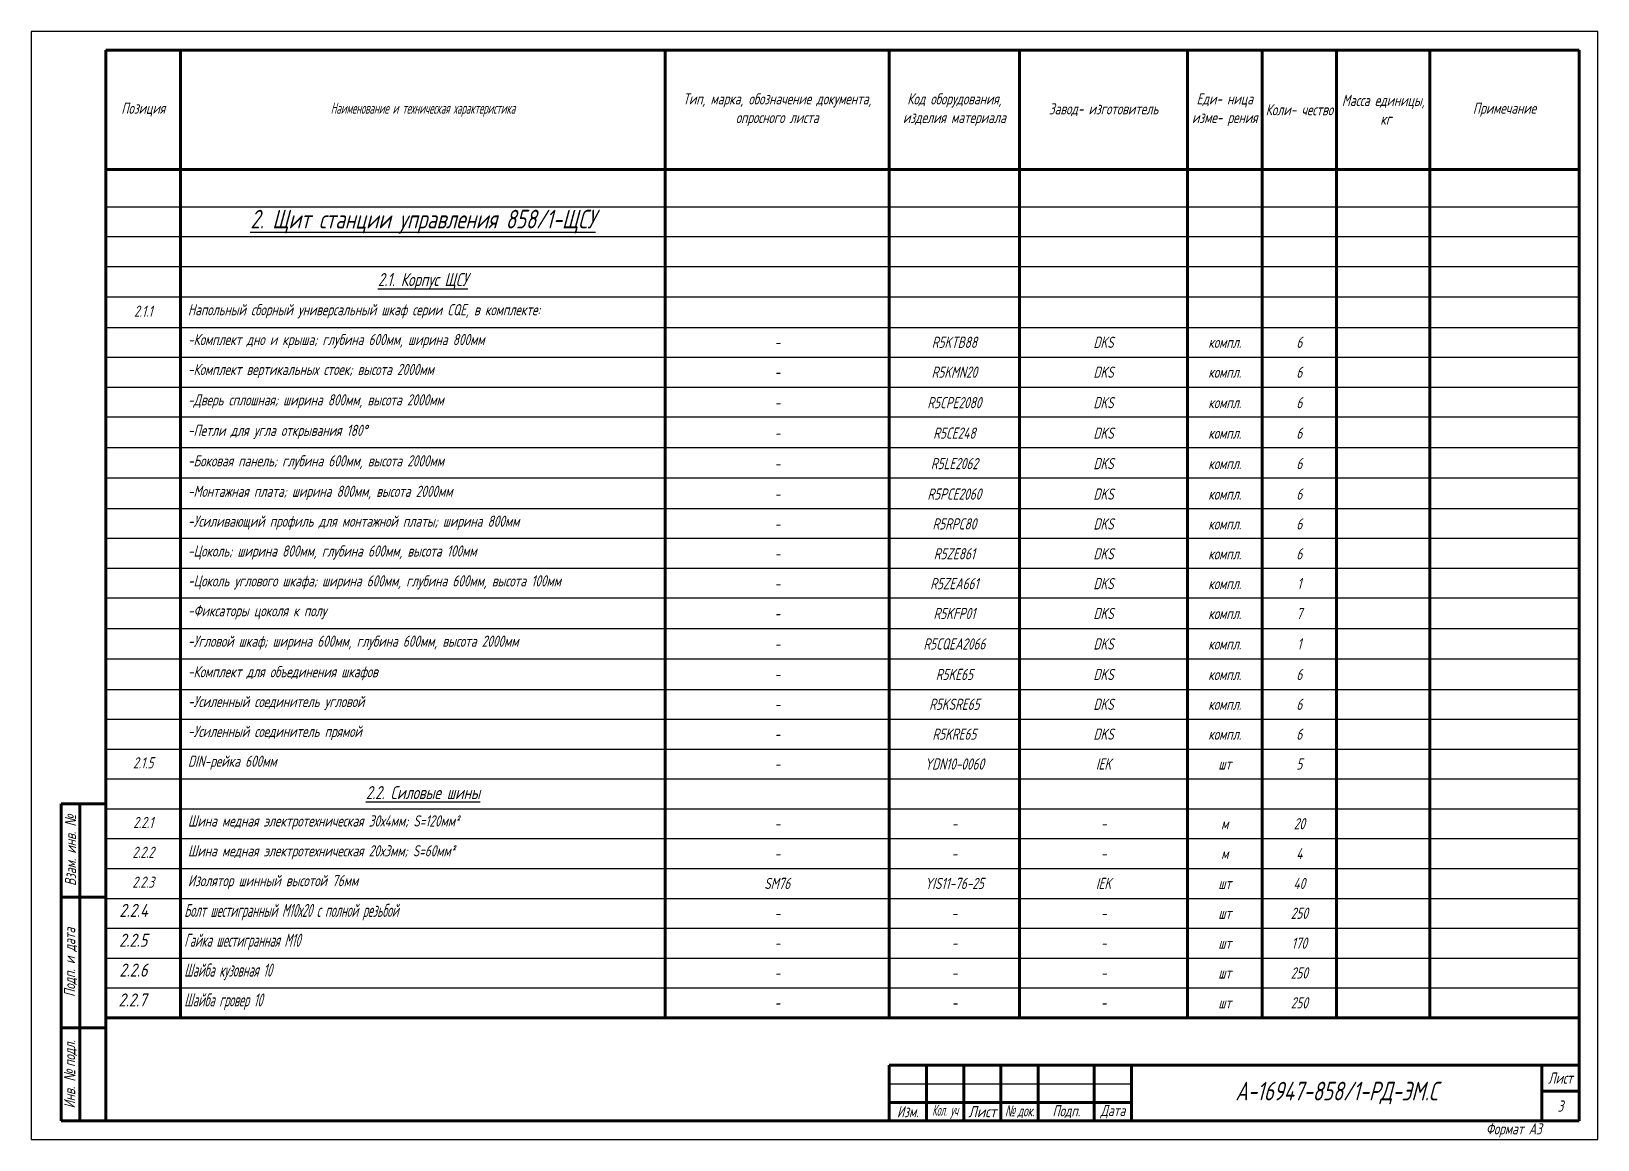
# Model space of a CAD drawing. Header units: millimetres. Extents: x -10490 to 5162, y -5053 to 76.
# Drawn here: x -1978 to -1558, y -344.1 to -47.1 of the extents above; entities that cross this region are included whole.
import ezdxf

# ---------------------------------------------------------------- set-up
doc = ezdxf.new("R2010")
doc.units = ezdxf.units.MM
for name, color, linetype, lineweight in [('Рамка толстая', 7, 'Continuous', 60), ('Рамка тонкая', 5, 'Continuous', 25), ('Спецификация', 9, 'Continuous', 25), ('Текст', 2, 'Continuous', 25), ('Штампы', 252, 'Continuous', 25)]:
    doc.layers.add(name, color=color, linetype=linetype, lineweight=lineweight)
doc.styles.add('gost shx', font='gost.shx', dxfattribs={"oblique": 15})
doc.styles.add('SIMPLEX', font='simplex.shx', dxfattribs={"width": 0.7, "oblique": 15})

msp = doc.modelspace()

# ---------------------------------------------------------------- texts
at = {"layer": 'Спецификация', "color": 2, "style": 'SIMPLEX'}
for s, insert, char_height, width, attachment_point in [('{\\C2;Позиция}', (-1948.04361, -68.14683), 3, 20, 5), ('{\\Fgost|c204;\\Q15;\\C2;Наименование и техническая характеристика}', (-1873.04361, -68.14683), 3, 130, 5), ('{\\C2;Тип, марка, обозначение документа, опросного листа}', (-1778.04361, -68.14683), 3, 60, 5), ('{\\C2;Код оборудования, изделия материала}', (-1730.54361, -68.14683), 3, 35, 5), ('{\\C2;Завод- изготовитель}', (-1690.54361, -68.14683), 3, 45, 5), ('{\\C2;Еди- ница изме- рения}', (-1658.04361, -68.14683), 3, 20, 5), ('{\\C2;Коли- чество}', (-1638.04361, -68.14683), 3, 20, 5), ('{\\C2;Масса единицы,  кг}', (-1615.54361, -68.14683), 3, 25, 5), ('{\\C2;Примечание}', (-1583.04361, -68.14683), 3, 40, 5), ('{\\L2. Щит станции управления 858/1-ЩСУ}', (-1873.04361, -98.14683), 5, 126, 5), ('{\\L2.1. Корпус ЩСУ}', (-1873.04361, -114.14683), 3.5, 126, 5), ('2.1.1', (-1948.04361, -122.14683), 3, 20, 5), ('Напольный сборный универсальный шкаф серии CQE, в комплекте:', (-1936.04361, -122.14683), 3, 126, 4), ('-Комплект дно и крыша; глубина 600мм, ширина 800мм', (-1936.04361, -130.14683), 3, 126, 4), ('R5KTB88', (-1730.54361, -130.48017), 3, 35, 5), ('DKS', (-1690.54361, -130.48017), 3, 45, 5), ('компл.', (-1658.04361, -130.48017), 3, 20, 5), ('6', (-1638.04361, -130.48017), 3, 20, 5), ('-', (-1778.04361, -130.48017), 3, 60, 5), ('-Комплект вертикальных стоек; высота 2000мм', (-1936.04361, -138.14683), 3, 126, 4), ('R5KMN20', (-1730.54361, -138.48017), 3, 35, 5), ('DKS', (-1690.54361, -138.48017), 3, 45, 5), ('компл.', (-1658.04361, -138.48017), 3, 20, 5), ('6', (-1638.04361, -138.48017), 3, 20, 5), ('-', (-1778.04361, -138.48017), 3, 60, 5), ('-Дверь сплошная; ширина 800мм, высота 2000мм', (-1936.04361, -146.3135), 3, 126, 4), ('-', (-1778.04361, -146.64683), 3, 60, 5), ('R5CPE2080', (-1730.54361, -146.64683), 3, 35, 5), ('DKS', (-1690.54361, -146.64683), 3, 45, 5), ('компл.', (-1658.04361, -146.64683), 3, 20, 5), ('6', (-1638.04361, -146.64683), 3, 20, 5), ('-Петли для угла открывания 180%%D', (-1936.04361, -154.48017), 3, 126, 4), ('-', (-1778.04361, -154.8135), 3, 60, 5), ('R5CE248', (-1730.54361, -154.8135), 3, 35, 5), ('DKS', (-1690.54361, -154.8135), 3, 45, 5), ('компл.', (-1658.04361, -154.8135), 3, 20, 5), ('6', (-1638.04361, -154.8135), 3, 20, 5), ('-Боковая панель; глубина 600мм, высота 2000мм', (-1936.04361, -162.64683), 3, 126, 4), ('-', (-1778.04361, -162.98017), 3, 60, 5), ('R5LE2062', (-1730.54361, -162.98017), 3, 35, 5), ('DKS', (-1690.54361, -162.98017), 3, 45, 5), ('компл.', (-1658.04361, -162.98017), 3, 20, 5), ('6', (-1638.04361, -162.98017), 3, 20, 5), ('-Монтажная плата; ширина 800мм, высота 2000мм', (-1936.04361, -170.8135), 3, 126, 4), ('-', (-1778.04361, -171.14683), 3, 60, 5), ('R5PCE2060', (-1730.54361, -171.14683), 3, 35, 5), ('DKS', (-1690.54361, -171.14683), 3, 45, 5), ('компл.', (-1658.04361, -171.14683), 3, 20, 5), ('6', (-1638.04361, -171.14683), 3, 20, 5), ('-Усиливающий профиль для монтажной платы; ширина 800мм', (-1936.04361, -178.8135), 3, 126, 4), ('-', (-1778.04361, -179.14683), 3, 60, 5), ('R5RPC80', (-1730.54361, -179.14683), 3, 35, 5), ('DKS', (-1690.54361, -179.14683), 3, 45, 5), ('компл.', (-1658.04361, -179.14683), 3, 20, 5), ('6', (-1638.04361, -179.14683), 3, 20, 5), ('-Цоколь; ширина 800мм, глубина 600мм, высота 100мм', (-1936.04361, -186.8135), 3, 126, 4), ('-', (-1778.04361, -187.14683), 3, 60, 5), ('R5ZE861', (-1730.54361, -187.14683), 3, 35, 5), ('DKS', (-1690.54361, -187.14683), 3, 45, 5), ('компл.', (-1658.04361, -187.14683), 3, 20, 5), ('6', (-1638.04361, -187.14683), 3, 20, 5), ('-Цоколь углового шкафа; ширина 600мм, глубина 600мм, высота 100мм', (-1936.04361, -194.8135), 3, 126, 4), ('-', (-1778.04361, -195.14683), 3, 60, 5), ('R5ZEA661', (-1730.54361, -195.14683), 3, 35, 5), ('DKS', (-1690.54361, -195.14683), 3, 45, 5), ('компл.', (-1658.04361, -195.14683), 3, 20, 5), ('1', (-1638.04361, -195.14683), 3, 20, 5), ('-Фиксаторы цоколя к полу', (-1936.04361, -202.8135), 3, 126, 4), ('-', (-1778.04361, -203.14683), 3, 60, 5), ('R5KFP01', (-1730.54361, -203.14683), 3, 35, 5), ('DKS', (-1690.54361, -203.14683), 3, 45, 5), ('компл.', (-1658.04361, -203.14683), 3, 20, 5), ('7', (-1638.04361, -203.14683), 3, 20, 5), ('-Угловой шкаф; ширина 600мм, глубина 600мм, высота 2000мм', (-1936.04361, -210.98017), 3, 126, 4), ('R5CQEA2066', (-1730.54361, -211.3135), 3, 35, 5), ('DKS', (-1690.54361, -211.3135), 3, 45, 5), ('1', (-1638.04361, -211.3135), 3, 20, 5), ('-', (-1778.04361, -211.3135), 3, 60, 5), ('компл.', (-1658.04361, -211.3135), 3, 20, 5), ('-Комплект для объединения шкафов', (-1936.04361, -219.14683), 3, 126, 4), ('R5KE65', (-1730.54361, -219.48017), 3, 35, 5), ('DKS', (-1690.54361, -219.48017), 3, 45, 5), ('6', (-1638.04361, -219.48017), 3, 20, 5), ('-', (-1778.04361, -219.48017), 3, 60, 5), ('компл.', (-1658.04361, -219.48017), 3, 20, 5), ('-Усиленный соединитель угловой', (-1936.04361, -227.14683), 3, 126, 4), ('R5KSRE65', (-1730.54361, -227.48017), 3, 35, 5), ('DKS', (-1690.54361, -227.48017), 3, 45, 5), ('6', (-1638.04361, -227.48017), 3, 20, 5), ('-', (-1778.04361, -227.48017), 3, 60, 5), ('компл.', (-1658.04361, -227.48017), 3, 20, 5), ('-Усиленный соединитель прямой', (-1936.04361, -235.14683), 3, 126, 4), ('R5KRE65', (-1730.54361, -235.48017), 3, 35, 5), ('DKS', (-1690.54361, -235.48017), 3, 45, 5), ('компл.', (-1658.04361, -235.48017), 3, 20, 5), ('6', (-1638.04361, -235.48017), 3, 20, 5), ('-', (-1778.04361, -235.48017), 3, 60, 5), ('2.1.5', (-1948.04361, -243.14683), 3, 20, 5), ('DIN-рейка 600мм', (-1936.04361, -243.14683), 3, 126, 4), ('YDN10-0060', (-1730.54361, -243.48017), 3, 35, 5), ('IEK', (-1690.54361, -243.48017), 3, 45, 5), ('шт', (-1658.04361, -243.48017), 3, 20, 5), ('5', (-1638.04361, -243.48017), 3, 20, 5), ('-', (-1778.04361, -243.48017), 3, 60, 5), ('{\\L2.2. Силовые шины}', (-1873.04361, -251.14683), 3.5, 126, 5), ('2.2.1', (-1948.04361, -259.14683), 3, 20, 5), ('Шина медная электротехническая 30х4мм; S=120мм²', (-1936.04361, -259.14683), 3, 126, 4), ('-', (-1778.04361, -259.48017), 3, 60, 5), ('-', (-1730.54361, -259.48017), 3, 35, 5), ('-', (-1690.54361, -259.48017), 3, 45, 5), ('м', (-1658.04361, -259.48017), 3, 20, 5), ('20', (-1638.04361, -259.48017), 3, 20, 5), ('2.2.2', (-1948.04361, -267.14683), 3, 20, 5), ('Шина медная электротехническая 20х3мм; S=60мм²', (-1936.04361, -267.14683), 3, 126, 4), ('-', (-1778.04361, -267.48017), 3, 60, 5), ('-', (-1730.54361, -267.48017), 3, 35, 5), ('-', (-1690.54361, -267.48017), 3, 45, 5), ('м', (-1658.04361, -267.48017), 3, 20, 5), ('4', (-1638.04361, -267.48017), 3, 20, 5), ('2.2.3', (-1948.04361, -275.14683), 3, 20, 5), ('Изолятор шинный высотой 76мм', (-1936.04361, -275.14683), 3, 126, 4), ('SM76', (-1778.04361, -275.48017), 3, 60, 5), ('YIS11-76-25', (-1730.54361, -275.48017), 3, 35, 5), ('IEK', (-1690.54361, -275.48017), 3, 45, 5), ('шт', (-1658.04361, -275.48017), 3, 20, 5), ('40', (-1638.04361, -275.48017), 3, 20, 5), ('-', (-1778.04361, -283.48017), 3, 60, 5), ('-', (-1730.54361, -283.48017), 3, 35, 5), ('-', (-1690.54361, -283.48017), 3, 45, 5), ('шт', (-1658.04361, -283.48017), 3, 20, 5), ('250', (-1638.04361, -283.48017), 3, 20, 5), ('-', (-1778.04361, -291.48017), 3, 60, 5), ('-', (-1730.54361, -291.48017), 3, 35, 5), ('-', (-1690.54361, -291.48017), 3, 45, 5), ('шт', (-1658.04361, -291.48017), 3, 20, 5), ('170', (-1638.04361, -291.48017), 3, 20, 5), ('250', (-1638.04361, -299.48017), 3, 20, 5), ('-', (-1778.04361, -299.48017), 3, 60, 5), ('-', (-1730.54361, -299.48017), 3, 35, 5), ('-', (-1690.54361, -299.48017), 3, 45, 5), ('шт', (-1658.04361, -299.48017), 3, 20, 5), ('250', (-1638.04361, -307.48017), 3, 20, 5), ('-', (-1778.04361, -307.48017), 3, 60, 5), ('-', (-1730.54361, -307.48017), 3, 35, 5), ('-', (-1690.54361, -307.48017), 3, 45, 5), ('шт', (-1658.04361, -307.48017), 3, 20, 5)]:
    msp.add_mtext(s, dxfattribs=dict(at, insert=insert, char_height=char_height, width=width, attachment_point=attachment_point))
at = {"layer": 'Текст', "char_height": 3.5, "attachment_point": 1, "style": 'gost shx'}
for s, width, heights, insert in [('\\pi3.5937;2.2.4', 20, [0], (-1958.04361, -280.95809)), ('{\\W0.7;Болт шестигранный М10х20 с полной резьбой}', 129, [0], (-1937.04361, -280.95809)), ('\\pi3.5311;2.2.5', 20, [0], (-1958.04361, -288.95809)), ('{\\W0.7;Гайка шестигранная М10}', 129, [0], (-1937.04361, -288.95809)), ('\\pi3.5981;2.2.6', 20, [0], (-1958.04361, -296.95809)), ('{\\W0.7;Шайба кузовная 10}', 129, [0], (-1937.04361, -296.95809)), ('\\pi3.3644;2.2.7', 20, [0], (-1958.04361, -304.95809)), ('{\\W0.7;Шайба гровер 10}', 129, [4.375], (-1937.04361, -304.95809))]:
    msp.add_mtext_dynamic_manual_height_columns(s, width=width, gutter_width=12.5, heights=heights, dxfattribs=dict(at, insert=insert))
at = {"layer": 'Штампы', "color": 2, "char_height": 3, "attachment_point": 5, "rotation": 90, "style": 'SIMPLEX'}
for s, insert, width in [('Взам. инв. {\\fArial|b0|i0|c204|p34;№}', (-1967.54361, -266.64683), 25), ('Подп. и дата', (-1967.54361, -296.64683), 35), ('Инв. {\\fArial|b0|i0|c204|p34;№ }подл.', (-1967.54361, -326.64683), 25)]:
    msp.add_mtext(s, dxfattribs=dict(at, insert=insert, width=width))
at = {"layer": 'Штампы', "color": 2, "style": 'SIMPLEX'}
for s, insert, char_height, width, attachment_point in [('{\\W0.7;Лист}', (-1568.04361, -327.64683), 3, 10, 5), ('А-16947-858/1-РД-ЭМ.С', (-1628.04361, -331.64683), 5, 110, 5), ('Изм.', (-1743.04361, -336.64683), 3, 10, 5), ('{\\W0.5;Кол. уч}', (-1733.04361, -336.64683), 3, 10, 5), ('{\\W0.8;Лист}', (-1723.04361, -336.64683), 3, 10, 5), ('{\\fArial|b0|i0|c204|p34;\\W0.6;№ \\Fsimplex|c204;док.}', (-1713.04361, -336.64683), 3, 10, 5), ('Подп.', (-1700.54361, -336.64683), 3, 15, 5), ('{\\W0.7;Дата}', (-1688.04361, -336.64683), 3, 10, 5), ('3', (-1568.04361, -335.14683), 3, 10, 5), ('Формат А3', (-1573.04361, -341.64683), 3, 165, 6)]:
    msp.add_mtext(s, dxfattribs=dict(at, insert=insert, char_height=char_height, width=width, attachment_point=attachment_point))

# ---------------------------------------------------------------- blocks, each defined once
blk = doc.blocks.new('A$C64336E77')
at = {"layer": 'Рамка толстая'}
for p, q in [((20, 5), (20, 292)), ((20, 292), (415, 292)), ((415, 292), (415, 5)), ((20, 5), (415, 5))]:
    blk.add_line(p, q, dxfattribs=at)
at = {"layer": 'Рамка тонкая'}
for p, q in [((0, 297), (0, 0)), ((420, 297), (0, 297)), ((420, 0), (420, 297)), ((0, 0), (420, 0))]:
    blk.add_line(p, q, dxfattribs=at)

# ---------------------------------------------------------------- linework, layer by layer
at = {"layer": 'Спецификация', "lineweight": 60}
for p, q in [((-1958.04361, -52.14683), (-1563.04361, -52.14683)), ((-1958.04361, -52.14683), (-1958.04361, -311.48017)), ((-1938.04361, -52.14683), (-1938.04361, -311.48017)), ((-1808.04361, -52.14683), (-1808.04361, -311.48017)), ((-1748.04361, -52.14683), (-1748.04361, -311.48017)), ((-1713.04361, -52.14683), (-1713.04361, -311.48017)), ((-1668.04361, -52.14683), (-1668.04361, -311.48017)), ((-1648.04361, -52.14683), (-1648.04361, -311.48017)), ((-1628.04361, -52.14683), (-1628.04361, -311.48017)), ((-1603.04361, -52.14683), (-1603.04361, -311.48017)), ((-1563.04361, -52.14683), (-1563.04361, -311.48017)), ((-1958.04361, -84.14683), (-1563.04361, -84.14683)), ((-1958.04361, -311.48017), (-1563.04361, -311.48017))]:
    msp.add_line(p, q, dxfattribs=at)
at = {"layer": 'Спецификация', "color": 5}
for p, q in [((-1958.04361, -94.14683), (-1563.04361, -94.14683)), ((-1958.04361, -102.14683), (-1563.04361, -102.14683)), ((-1958.04361, -110.14683), (-1563.04361, -110.14683)), ((-1958.04361, -118.3135), (-1563.04361, -118.3135)), ((-1958.04361, -126.48017), (-1563.04361, -126.48017)), ((-1958.04361, -134.48017), (-1563.04361, -134.48017)), ((-1958.04361, -142.48017), (-1563.04361, -142.48017)), ((-1958.04361, -150.48017), (-1563.04361, -150.48017)), ((-1958.04361, -158.64683), (-1563.04361, -158.64683)), ((-1958.04361, -166.8135), (-1563.04361, -166.8135)), ((-1958.04361, -174.98017), (-1563.04361, -174.98017)), ((-1958.04361, -182.98017), (-1563.04361, -182.98017)), ((-1958.04361, -190.98017), (-1563.04361, -190.98017)), ((-1958.04361, -198.98017), (-1563.04361, -198.98017)), ((-1958.04361, -207.14683), (-1563.04361, -207.14683)), ((-1958.04361, -215.3135), (-1563.04361, -215.3135)), ((-1958.04361, -223.48017), (-1563.04361, -223.48017)), ((-1958.04361, -231.48017), (-1563.04361, -231.48017)), ((-1958.04361, -239.48017), (-1563.04361, -239.48017)), ((-1958.04361, -247.48017), (-1563.04361, -247.48017)), ((-1958.04361, -255.48017), (-1563.04361, -255.48017)), ((-1958.04361, -263.48017), (-1563.04361, -263.48017)), ((-1958.04361, -271.48017), (-1563.04361, -271.48017)), ((-1958.04361, -279.48017), (-1563.04361, -279.48017)), ((-1958.04361, -287.48017), (-1563.04361, -287.48017)), ((-1958.04361, -295.48017), (-1563.04361, -295.48017)), ((-1958.04361, -303.48017), (-1563.04361, -303.48017))]:
    msp.add_line(p, q, dxfattribs=at)
at = {"layer": 'Штампы', "lineweight": 60}
for p, q in [((-1970.04361, -339.14683), (-1970.04361, -254.14683)), ((-1970.04361, -254.14683), (-1958.04361, -254.14683)), ((-1965.04361, -339.14683), (-1965.04361, -254.14683)), ((-1958.04361, -339.14683), (-1958.04361, -254.14683)), ((-1970.04361, -279.14683), (-1958.04361, -279.14683)), ((-1970.04361, -314.14683), (-1958.04361, -314.14683)), ((-1748.04361, -324.14683), (-1563.04361, -324.14683)), ((-1748.04361, -324.14683), (-1748.04361, -339.14683)), ((-1738.04361, -324.14683), (-1738.04361, -339.14683)), ((-1728.04361, -324.14683), (-1728.04361, -339.14683)), ((-1718.04361, -324.14683), (-1718.04361, -339.14683)), ((-1708.04361, -324.14683), (-1708.04361, -339.14683)), ((-1693.04361, -324.14683), (-1693.04361, -339.14683)), ((-1683.04361, -324.14683), (-1683.04361, -339.14683)), ((-1573.04361, -324.14683), (-1573.04361, -339.14683)), ((-1563.04361, -324.14683), (-1563.04361, -339.14683)), ((-1573.04361, -331.14683), (-1563.04361, -331.14683)), ((-1748.04361, -334.14683), (-1683.04361, -334.14683)), ((-1970.04361, -339.14683), (-1958.04361, -339.14683)), ((-1748.04361, -339.14683), (-1563.04361, -339.14683))]:
    msp.add_line(p, q, dxfattribs=at)
at = {"layer": 'Штампы', "color": 5, "lineweight": 25}
msp.add_line((-1748.04361, -329.14683), (-1683.04361, -329.14683), dxfattribs=at)
at = {"layer": 'Штампы', "color": 8, "lineweight": 0}
msp.add_line((-1748.04361, -344.14683), (-1563.04361, -344.14683), dxfattribs=at)

# ---------------------------------------------------------------- block references
msp.add_blockref('A$C64336E77', (-1978.0436, -344.14683))

msp.set_redraw_order([(e.dxf.handle, doc.entitydb.next_handle()) for e in msp.query("TEXT MTEXT ATTDEF DIMENSION ARC_DIMENSION")])  # texts and dimensions are drawn at this point

doc.saveas('drawing.dxf')
